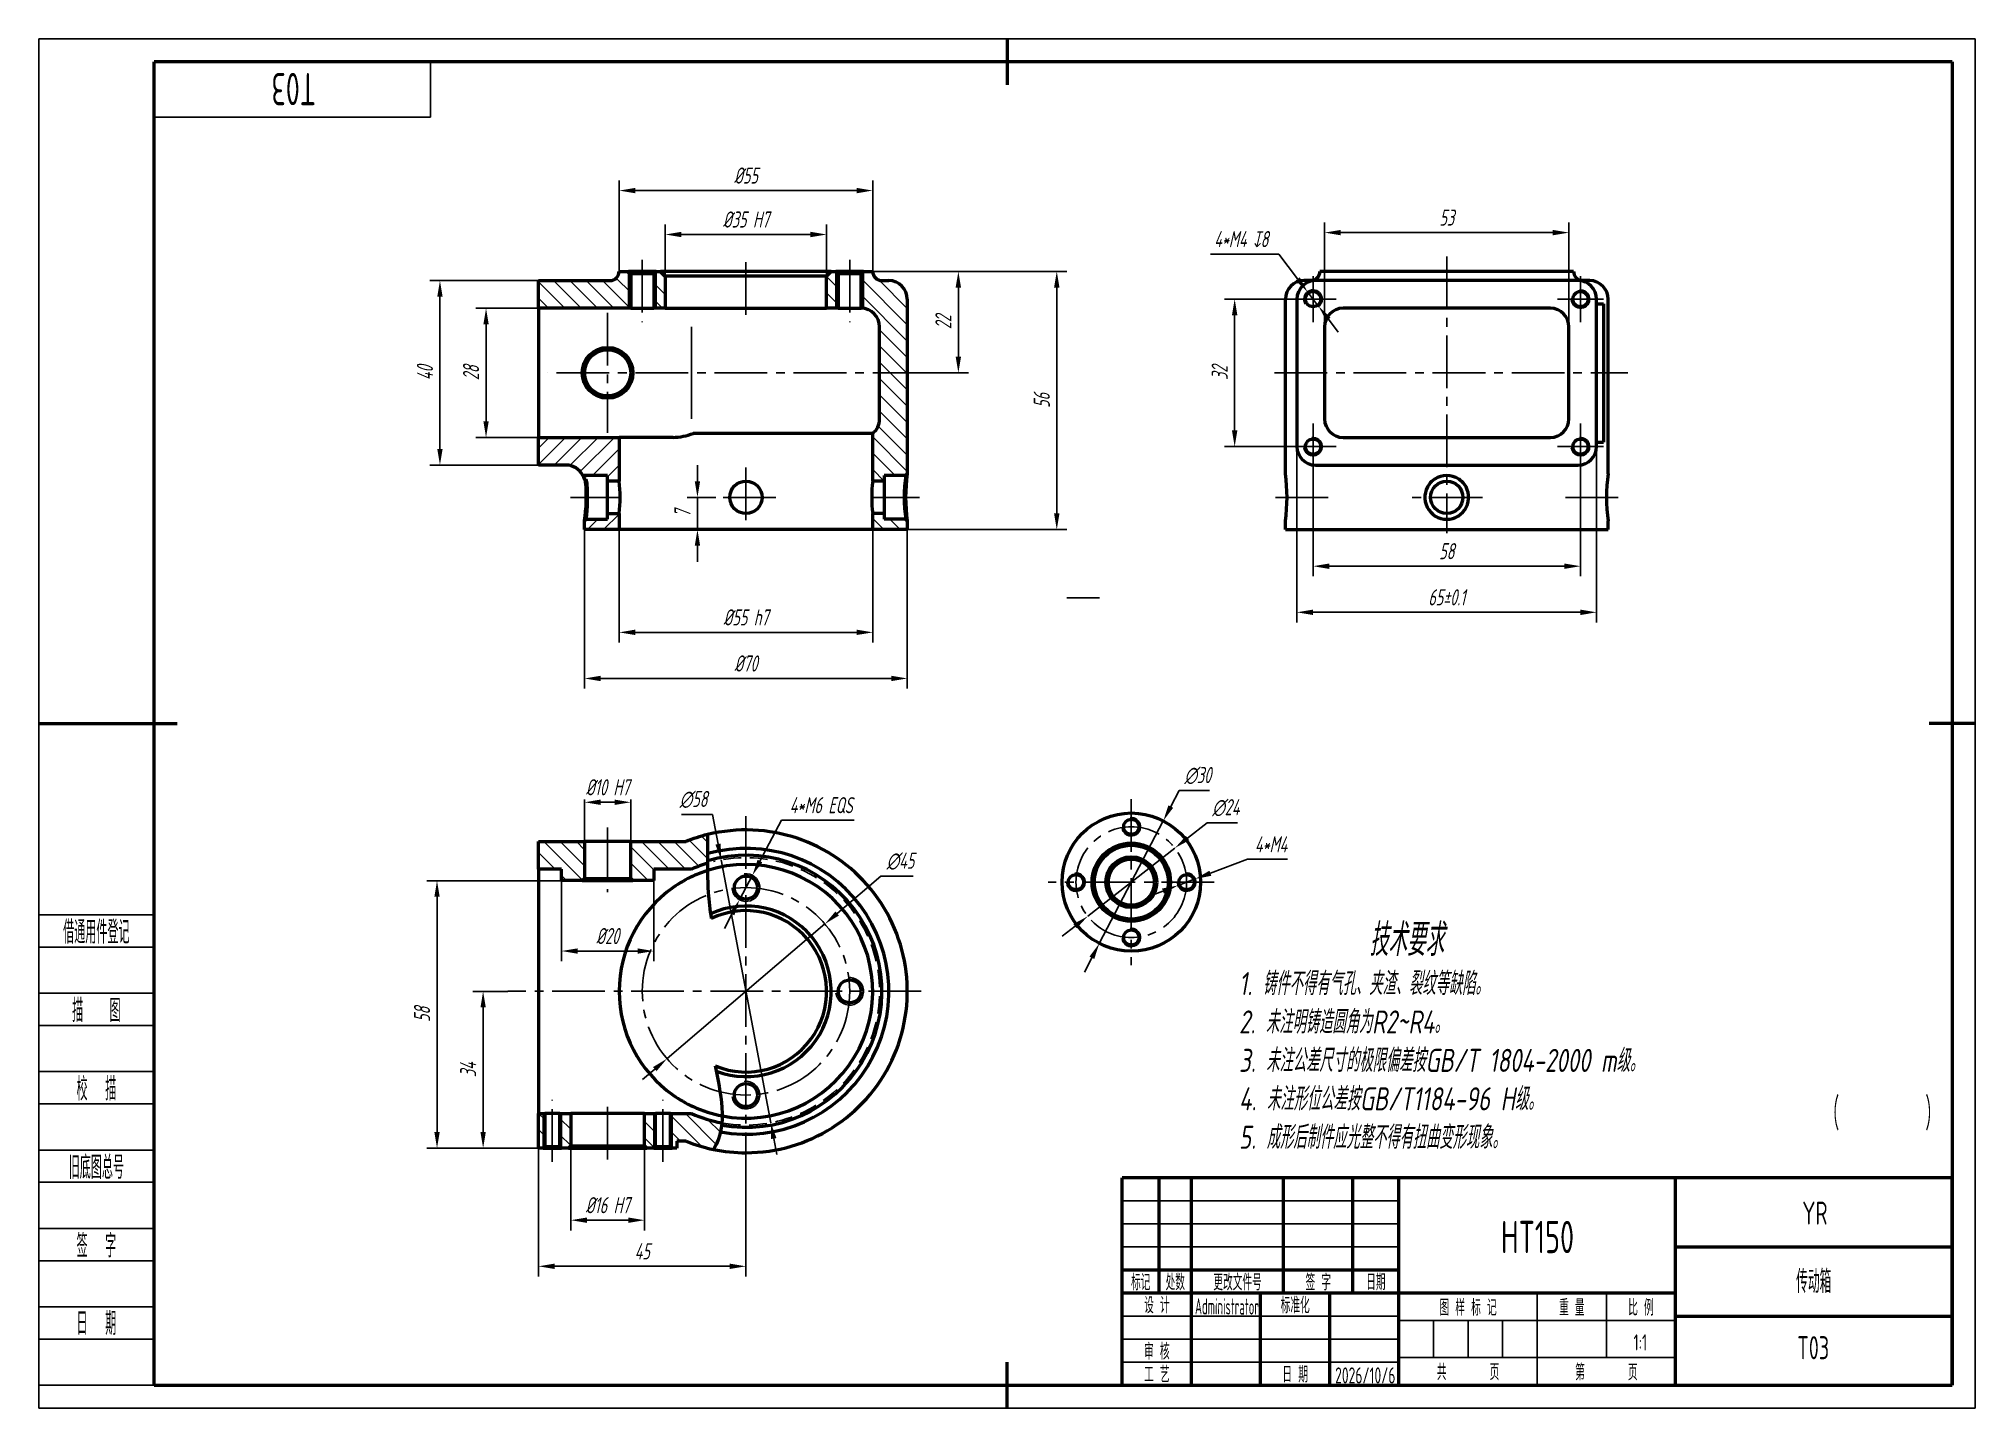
# Model space of a CAD drawing. Header units: millimetres. Extents: x 5 to 4696, y -479 to 299.
# Drawn here: x 942.6 to 1362.6, y -54.3 to 242.7 of the extents above; entities that cross this region are included whole.
import ezdxf
from ezdxf.enums import TextEntityAlignment as Align

# ---------------------------------------------------------------- set-up
doc = ezdxf.new("R2010")
doc.units = ezdxf.units.MM
doc.header["$LTSCALE"] = 0.6
doc.header["$MEASUREMENT"] = 0
doc.linetypes.add('CENTER2', pattern=[28.575, 19.05, -3.175, 3.175, -3.175])
doc.linetypes.add('DASHED2', pattern=[9.525, 6.35, -3.175])
for name, color, linetype, lineweight in [('1轮廓实线层', 7, 'Continuous', 50), ('2细线层', 4, 'Continuous', 25), ('3中心线层', 1, 'CENTER2', 25), ('4虚线层', 6, 'DASHED2', 25), ('5剖面线层', 2, 'Continuous', 25), ('6文字层', 3, 'Continuous', 25), ('7标注层', 4, 'Continuous', 25)]:
    doc.layers.add(name, color=color, linetype=linetype, lineweight=lineweight)
doc.layers.add('图框层', color=7, linetype='Continuous')
doc.styles.add('PC_TEXTSTYLE', font='ISOCP.SHX', dxfattribs={"width": 0.707, "oblique": 13, "bigfont": 'GBCBIG.SHX'})
doc.styles.add('PC_TEXTSTYLE4', font='ISOCP.SHX', dxfattribs={"width": 0.707, "bigfont": 'GBCBIG.SHX'})
doc.dimstyles.new('GB_DIAMETER', dxfattribs={"dimtxt": 3.5, "dimasz": 3.5, "dimexe": 2.2, "dimexo": 0, "dimgap": 1.5, "dimtad": 1, "dimjust": 4, "dimdsep": 46, "dimtxsty": 'PC_TEXTSTYLE', "dimcen": 0, "dimclrd": 256, "dimclrt": 3, "dimadec": 0, "dimazin": 2, "dimtp": 0.1, "dimtm": 0.1, "dimtfac": 0.71, "dimtdec": 3, "dimtmove": 0, "dimatfit": 2, "dimfxl": 1, "dimtfill": 1, "dimarcsym": 0})
doc.dimstyles.new('GB_LINEAR', dxfattribs={"dimtxt": 3.5, "dimasz": 3.5, "dimexe": 2.2, "dimexo": 0, "dimgap": 1.5, "dimtad": 1, "dimdsep": 46, "dimtxsty": 'PC_TEXTSTYLE', "dimcen": 0, "dimclrd": 256, "dimclrt": 3, "dimadec": 0, "dimazin": 2, "dimtp": 0.1, "dimtm": 0.1, "dimtfac": 0.71, "dimtdec": 3, "dimtmove": 0, "dimatfit": 3, "dimfxl": 1, "dimtfill": 1, "dimarcsym": 0})

msp = doc.modelspace()

# ---------------------------------------------------------------- texts
at = {"layer": '6文字层', "style": 'PC_TEXTSTYLE4', "oblique": 10, "width": 0.8}
msp.add_text('技术要求', height=7, dxfattribs=at).set_placement((1231.247, 50.796), align=Align.TOP_LEFT)
at = {"layer": '6文字层', "style": 'PC_TEXTSTYLE4', "width": 0.667}
msp.add_text('（       ）', height=7, dxfattribs=at).set_placement((1329.769, 6.031))
at = {"layer": '6文字层', "insert": (1202.96, 40.296), "char_height": 5, "width": 100.46857, "attachment_point": 1, "style": 'PC_TEXTSTYLE4'}
msp.add_mtext('\\pi-5.21,l5.21,t5,7115;{\\W0.8;\\Q10;1. 铸件不得有气孔、夹渣、裂纹等缺陷。\\P2. 未注明铸造圆角为R2~R4。\\P3. 未注公差尺寸的极限偏差按GB/T 1804-2000 m级。\\P4. 未注形位公差按GB/T1184-96 H级。\\P5. 成形后制件应光整不得有扭曲变形现象。}', dxfattribs=at)

# ---------------------------------------------------------------- blocks, each defined once
blk = doc.blocks.new('ZwmFrameMain_3_A3^_^无分区图框^_^landscape')
at = {"layer": '1轮廓实线层'}
for p, q in [((185, 292), (185, 282)), ((0, 0), (0, 287)), ((390, 287), (0, 287)), ((390, 287), (390, 0)), ((-25, 143.5), (5, 143.5)), ((395, 143.5), (385, 143.5)), ((185, -5), (185, 5)), ((0, 0), (390, 0))]:
    blk.add_line(p, q, dxfattribs=at)
at = {"layer": '2细线层'}
for p, q in [((-25, -5), (-25, 292)), ((395, 292), (-25, 292)), ((395, 292), (395, -5)), ((-25, -5), (395, -5))]:
    blk.add_line(p, q, dxfattribs=at)
blk = doc.blocks.new('ZwmFrameMain_3_标题栏1')
at = {"layer": '1轮廓实线层'}
for p, q in [((0, 45), (-180, 45)), ((-180, 0), (-180, 45)), ((-172, 20), (-172, 45)), ((-165, 20), (-165, 45)), ((-145, 20), (-145, 45)), ((-130, 20), (-130, 45)), ((-120, 0), (-120, 45)), ((0, 0), (0, 45)), ((-60, 30), (0, 30)), ((-180, 20), (-60, 20)), ((-165, 0), (-165, 20)), ((-150, 0), (-150, 20)), ((-135, 0), (-135, 20)), ((-60, 15), (0, 15)), ((-180, 0), (0, 0))]:
    blk.add_line(p, q, dxfattribs=at)
at = {"layer": '1轮廓实线层', "color": 7}
for p, q in [((-60, 0), (-60, 45)), ((-180, 25), (-120, 25))]:
    blk.add_line(p, q, dxfattribs=at)
at = {"layer": '2细线层'}
for p, q in [((-180, 40), (-120, 40)), ((-180, 35), (-120, 35)), ((-180, 30), (-120, 30)), ((-90, 0), (-90, 20)), ((-75, 6), (-75, 20)), ((-180, 15), (-120, 15)), ((-120, 14), (-60, 14)), ((-112.5, 6), (-112.5, 14)), ((-105, 6), (-105, 14)), ((-97.5, 6), (-97.5, 14)), ((-180, 10), (-120, 10)), ((-180, 5), (-120, 5)), ((-120, 6), (-60, 6))]:
    blk.add_line(p, q, dxfattribs=at)
at = {"layer": '6文字层', "style": 'PC_TEXTSTYLE', "width": 0.667}
for s, p in [('标记', (-176, 22.5)), ('处数', (-168.5, 22.5)), (' 更改文件号 ', (-155, 22.5)), (' 签 字 ', (-137.5, 22.5)), (' 日期 ', (-125, 22.5)), (' 设 计 ', (-172.5, 17.51)), (' 标准化 ', (-142.5, 17.51)), (' 图 样 标 记 ', (-105, 17)), (' 重 量 ', (-82.5, 17)), (' 比 例 ', (-67.5, 17)), (' 审 核 ', (-172.5, 7.5)), (' 工 艺 ', (-172.5, 2.5)), (' 日 期 ', (-142.5, 2.5)), ('共       页', (-105, 3)), ('第       页', (-75, 3))]:
    blk.add_text(s, height=3.5, dxfattribs=at).set_placement(p, align=Align.MIDDLE)
at = {"layer": '6文字层', "style": 'PC_TEXTSTYLE', "flags": 8}
for tag, height, width, p, p2 in [('企业名称', 5, 3.734996, (-54.29, 34.82), (-5.27, 34.82)), ('产品名称或材料标记', 7, 1.125891, (-113.46, 28.64), (-66.42, 28.64)), ('图样名称', 5, 3.772723, (-54.79, 19.98), (-5.27, 19.98)), ('标准化', 3.5, 1.756036, (-133.83, 15.37), (-120.75, 15.37)), ('审核', 3.5, 2.723972, (-163.99, 5.37), (-150.63, 5.37)), ('重量', 3.5, 2.448074, (-88.46, 7.54), (-76.55, 7.54)), ('比例', 3.5, 2.367734, (-73.35, 7.54), (-61.93, 7.54)), ('图样代号', 5, 3.78389, (-54.79, 5.63), (-5.52, 5.63)), ('工艺', 3.5, 2.851598, (-164.21, 0.37), (-150.89, 0.37)), ('共几页', 3.5, 0.953151, (-108.58, 1.48), (-101.56, 1.48)), ('日期', 3.5, 2.733185, (-133.83, 0.37), (-120.75, 0.37))]:
    blk.add_attdef(tag, text='', height=height, dxfattribs=dict(at, width=width)).set_placement(p, p2, align=Align.FIT)
at = {"layer": '6文字层', "style": 'PC_TEXTSTYLE', "width": 9.901758, "flags": 8}
blk.add_attdef('设计', text='', height=3.5, rotation=359.5768, dxfattribs=at).set_placement((-164.23, 15.37), (-150.37, 15.27), align=Align.FIT)
at = {"layer": '6文字层', "color": 3, "style": 'PC_TEXTSTYLE', "width": 0.96618, "flags": 8}
blk.add_attdef('第几页', text='', height=3.5, dxfattribs=at).set_placement((-78.29, 1.5), (-71.16, 1.5), align=Align.FIT)
at = {"layer": '6文字层', "color": 0, "style": 'PC_TEXTSTYLE', "width": 0.715273, "flags": 8}
blk.add_attdef('图纸张数', text='', height=3.5, dxfattribs=at).set_placement((-2.66, -3.87), (4.46, -3.87), align=Align.FIT)
blk = doc.blocks.new('ZwmFrameMain_3_图样代号')
at = {"layer": '2细线层', "linetype": 'Continuous'}
for p in [(60, 0), (0, -12)]:
    blk.add_line(p, (60, -12), dxfattribs=at)
at = {"layer": '6文字层', "style": 'PC_TEXTSTYLE', "width": 3.066155}
blk.add_attdef('图样代号', text='', height=7, rotation=180, dxfattribs=at).set_placement((58.24, -2.4), (2.35, -2.4), align=Align.FIT)
blk = doc.blocks.new('ZwmFrameMain_3_附加栏')
at = {"layer": '2细线层'}
for p, q in [((-25, 102), (0, 102)), ((-25, 95), (0, 95)), ((-25, 85), (0, 85)), ((-25, 78), (0, 78)), ((-25, 68), (0, 68)), ((-25, 61), (0, 61)), ((-25, 51), (0, 51)), ((-25, 44), (0, 44)), ((-25, 34), (0, 34)), ((-25, 27), (0, 27)), ((-25, 17), (0, 17)), ((-25, 10), (0, 10)), ((-25, 0), (0, 0))]:
    blk.add_line(p, q, dxfattribs=at)
at = {"layer": '6文字层', "color": 3, "style": 'PC_TEXTSTYLE'}
for s, width, p in [('借通用件登记', 0.667, (-12.5, 98.5)), ('描   图', 0.6667, (-12.5, 81.5)), ('校  描', 0.667, (-12.5, 64.5)), ('旧底图总号', 0.667, (-12.5, 47.5)), ('签  字', 0.667, (-12.5, 30.5)), ('日  期', 0.667, (-12.49, 13.6))]:
    blk.add_text(s, height=5, dxfattribs=dict(at, width=width)).set_placement(p, align=Align.MIDDLE)
at = {"layer": '6文字层', "style": 'PC_TEXTSTYLE'}
for tag, width, p, p2 in [('借通用件登记', 0.671328, (-23.44, 86.36), (-1.25, 86.36)), ('描图', 2.120922, (-23.44, 69.36), (-1.25, 69.36)), ('校图', 2.149976, (-23.75, 52.06), (-1.25, 52.06)), ('旧底图总号', 0.761452, (-22.84, 35.67), (-1.86, 35.67)), ('签字', 2.026939, (-23.14, 18.37), (-1.56, 18.37)), ('日期', 1.89999, (-22.84, 1.37), (-2.17, 1.37))]:
    blk.add_attdef(tag, text='', height=5, dxfattribs=dict(at, width=width)).set_placement(p, p2, align=Align.FIT)
blk = doc.blocks.new('*D62')
at = {"layer": '7标注层', "color": 0, "lineweight": -2}
for p, q in [((1061.02, 136.23), (1061.02, 101.75)), ((1131.02, 136.23), (1131.02, 101.75))]:
    blk.add_line(p, q, dxfattribs=at)
at = {"layer": '7标注层', "lineweight": -2}
blk.add_line((1064.52, 103.95), (1127.52, 103.95), dxfattribs=at)
at = {"layer": '7标注层'}
for points in [[(1064.52, 104.54), (1064.52, 103.37), (1061.02, 103.95)], [(1127.52, 103.37), (1127.52, 104.54), (1131.02, 103.95)]]:
    blk.add_solid(points, dxfattribs=at)
at = {"layer": 'Defpoints', "color": 0}
for p in [(1061.02, 136.23), (1131.02, 136.23), (1131.02, 103.95)]:
    blk.add_point(p, dxfattribs=at)
at = {"layer": '7标注层', "color": 3, "insert": (1096.02, 107.2), "char_height": 3.5, "attachment_point": 5, "style": 'PC_TEXTSTYLE', "bg_fill": 3, "box_fill_scale": 1.25, "bg_fill_color": 257, "bg_fill_transparency": 0}
blk.add_mtext('{%%c70}', dxfattribs=at)
blk = doc.blocks.new('*D63')
at = {"layer": '7标注层', "color": 0, "lineweight": -2}
for p, q in [((1068.52, 136.23), (1068.52, 111.75)), ((1123.52, 136.23), (1123.52, 111.75))]:
    blk.add_line(p, q, dxfattribs=at)
at = {"layer": '7标注层', "lineweight": -2}
blk.add_line((1072.02, 113.95), (1120.02, 113.95), dxfattribs=at)
at = {"layer": '7标注层'}
for points in [[(1072.02, 114.54), (1072.02, 113.37), (1068.52, 113.95)], [(1120.02, 113.37), (1120.02, 114.54), (1123.52, 113.95)]]:
    blk.add_solid(points, dxfattribs=at)
at = {"layer": 'Defpoints', "color": 0}
for p in [(1068.52, 136.23), (1123.52, 136.23), (1123.52, 113.95)]:
    blk.add_point(p, dxfattribs=at)
at = {"layer": '7标注层', "color": 3, "insert": (1096.02, 117.2), "char_height": 3.5, "attachment_point": 5, "style": 'PC_TEXTSTYLE', "bg_fill": 3, "box_fill_scale": 1.25, "bg_fill_color": 257, "bg_fill_transparency": 0}
blk.add_mtext('{%%c55 h7}', dxfattribs=at)
blk = doc.blocks.new('*D64')
at = {"layer": '7标注层', "color": 0, "lineweight": -2}
for p, q in [((1123.52, 192.23), (1165.63, 192.23)), ((1131.02, 136.23), (1165.63, 136.23))]:
    blk.add_line(p, q, dxfattribs=at)
at = {"layer": '7标注层', "lineweight": -2}
blk.add_line((1163.43, 139.73), (1163.43, 188.73), dxfattribs=at)
at = {"layer": '7标注层'}
for points in [[(1164.02, 188.73), (1162.85, 188.73), (1163.43, 192.23)], [(1162.85, 139.73), (1164.02, 139.73), (1163.43, 136.23)]]:
    blk.add_solid(points, dxfattribs=at)
at = {"layer": 'Defpoints', "color": 0}
for p in [(1123.52, 192.23), (1163.43, 192.23), (1131.02, 136.23)]:
    blk.add_point(p, dxfattribs=at)
at = {"layer": '7标注层', "color": 3, "insert": (1160.18, 164.23), "char_height": 3.5, "attachment_point": 5, "rotation": 90, "style": 'PC_TEXTSTYLE', "bg_fill": 3, "box_fill_scale": 1.25, "bg_fill_color": 257, "bg_fill_transparency": 0}
blk.add_mtext('56', dxfattribs=at)
blk = doc.blocks.new('*D65')
at = {"layer": '7标注层', "lineweight": -2}
for p, q in [((1085.5, 146.73), (1085.5, 150.23)), ((1085.5, 143.23), (1085.5, 136.23)), ((1085.5, 132.73), (1085.5, 129.23))]:
    blk.add_line(p, q, dxfattribs=at)
at = {"layer": '7标注层', "color": 0, "lineweight": -2}
for p, q in [((1089.52, 143.23), (1083.3, 143.23)), ((1089.52, 136.23), (1083.3, 136.23))]:
    blk.add_line(p, q, dxfattribs=at)
at = {"layer": '7标注层'}
for points in [[(1084.92, 146.73), (1086.08, 146.73), (1085.5, 143.23)], [(1086.08, 132.73), (1084.92, 132.73), (1085.5, 136.23)]]:
    blk.add_solid(points, dxfattribs=at)
at = {"layer": 'Defpoints', "color": 0}
for p in [(1089.52, 143.23), (1089.52, 136.23)]:
    blk.add_point(p, dxfattribs=at)
at = {"layer": '7标注层', "color": 3, "insert": (1082.25, 139.73), "char_height": 3.5, "attachment_point": 5, "rotation": 90, "style": 'PC_TEXTSTYLE', "bg_fill": 3, "box_fill_scale": 1.25, "bg_fill_color": 257, "bg_fill_transparency": 0}
blk.add_mtext('7', dxfattribs=at)
at = {"layer": 'Defpoints', "color": 0}
blk.add_point((1085.5, 136.23), dxfattribs=at)
blk = doc.blocks.new('*D66')
at = {"layer": '7标注层', "color": 0, "lineweight": -2}
for p, q in [((1051.02, 190.23), (1027.45, 190.23)), ((1051.02, 150.23), (1027.45, 150.23))]:
    blk.add_line(p, q, dxfattribs=at)
at = {"layer": '7标注层', "lineweight": -2}
blk.add_line((1029.65, 186.73), (1029.65, 153.73), dxfattribs=at)
at = {"layer": '7标注层'}
for points in [[(1030.24, 186.73), (1029.07, 186.73), (1029.65, 190.23)], [(1029.07, 153.73), (1030.24, 153.73), (1029.65, 150.23)]]:
    blk.add_solid(points, dxfattribs=at)
at = {"layer": 'Defpoints', "color": 0}
for p in [(1051.02, 190.23), (1029.65, 150.23), (1051.02, 150.23)]:
    blk.add_point(p, dxfattribs=at)
at = {"layer": '7标注层', "color": 3, "insert": (1026.4, 170.23), "char_height": 3.5, "attachment_point": 5, "rotation": 90, "style": 'PC_TEXTSTYLE', "bg_fill": 3, "box_fill_scale": 1.25, "bg_fill_color": 257, "bg_fill_transparency": 0}
blk.add_mtext('40', dxfattribs=at)
blk = doc.blocks.new('*D67')
at = {"layer": '7标注层', "color": 0, "lineweight": -2}
for p, q in [((1051.02, 184.23), (1037.45, 184.23)), ((1051.02, 156.23), (1037.45, 156.23))]:
    blk.add_line(p, q, dxfattribs=at)
at = {"layer": '7标注层', "lineweight": -2}
blk.add_line((1039.65, 180.73), (1039.65, 159.73), dxfattribs=at)
at = {"layer": '7标注层'}
for points in [[(1040.24, 180.73), (1039.07, 180.73), (1039.65, 184.23)], [(1039.07, 159.73), (1040.24, 159.73), (1039.65, 156.23)]]:
    blk.add_solid(points, dxfattribs=at)
at = {"layer": 'Defpoints', "color": 0}
for p in [(1051.02, 184.23), (1039.65, 156.23), (1051.02, 156.23)]:
    blk.add_point(p, dxfattribs=at)
at = {"layer": '7标注层', "color": 3, "insert": (1036.4, 170.23), "char_height": 3.5, "attachment_point": 5, "rotation": 90, "style": 'PC_TEXTSTYLE', "bg_fill": 3, "box_fill_scale": 1.25, "bg_fill_color": 257, "bg_fill_transparency": 0}
blk.add_mtext('28', dxfattribs=at)
blk = doc.blocks.new('*D68')
at = {"layer": '7标注层', "color": 0, "lineweight": -2}
for p, q in [((1068.52, 192.23), (1068.52, 211.96)), ((1123.52, 192.23), (1123.52, 211.96))]:
    blk.add_line(p, q, dxfattribs=at)
at = {"layer": '7标注层', "lineweight": -2}
blk.add_line((1072.02, 209.76), (1120.02, 209.76), dxfattribs=at)
at = {"layer": '7标注层'}
for points in [[(1072.02, 210.34), (1072.02, 209.17), (1068.52, 209.76)], [(1120.02, 209.17), (1120.02, 210.34), (1123.52, 209.76)]]:
    blk.add_solid(points, dxfattribs=at)
at = {"layer": 'Defpoints', "color": 0}
for p in [(1123.52, 209.76), (1068.52, 192.23), (1123.52, 192.23)]:
    blk.add_point(p, dxfattribs=at)
at = {"layer": '7标注层', "color": 3, "insert": (1096.02, 213.01), "char_height": 3.5, "attachment_point": 5, "style": 'PC_TEXTSTYLE', "bg_fill": 3, "box_fill_scale": 1.25, "bg_fill_color": 257, "bg_fill_transparency": 0}
blk.add_mtext('{%%c55}', dxfattribs=at)
blk = doc.blocks.new('*D69')
at = {"layer": '7标注层', "color": 0, "lineweight": -2}
for p, q in [((1078.52, 189.77), (1078.52, 202.43)), ((1113.52, 188.23), (1113.52, 202.43))]:
    blk.add_line(p, q, dxfattribs=at)
at = {"layer": '7标注层', "lineweight": -2}
blk.add_line((1082.02, 200.23), (1110.02, 200.23), dxfattribs=at)
at = {"layer": '7标注层'}
for points in [[(1082.02, 200.81), (1082.02, 199.65), (1078.52, 200.23)], [(1110.02, 199.65), (1110.02, 200.81), (1113.52, 200.23)]]:
    blk.add_solid(points, dxfattribs=at)
at = {"layer": 'Defpoints', "color": 0}
for p in [(1113.52, 200.23), (1078.52, 189.77), (1113.52, 188.23)]:
    blk.add_point(p, dxfattribs=at)
at = {"layer": '7标注层', "color": 3, "insert": (1096.02, 203.48), "char_height": 3.5, "attachment_point": 5, "style": 'PC_TEXTSTYLE', "bg_fill": 3, "box_fill_scale": 1.25, "bg_fill_color": 257, "bg_fill_transparency": 0}
blk.add_mtext('{%%c35 H7}', dxfattribs=at)
blk = doc.blocks.new('*D70')
at = {"layer": '7标注层', "color": 0, "lineweight": -2}
for p, q in [((1123.52, 192.23), (1144.29, 192.23)), ((1134.94, 170.23), (1144.29, 170.23))]:
    blk.add_line(p, q, dxfattribs=at)
at = {"layer": '7标注层', "lineweight": -2}
blk.add_line((1142.09, 188.73), (1142.09, 173.73), dxfattribs=at)
at = {"layer": '7标注层'}
for points in [[(1142.67, 188.73), (1141.5, 188.73), (1142.09, 192.23)], [(1141.5, 173.73), (1142.67, 173.73), (1142.09, 170.23)]]:
    blk.add_solid(points, dxfattribs=at)
at = {"layer": 'Defpoints', "color": 0}
for p in [(1123.52, 192.23), (1134.94, 170.23), (1142.09, 170.23)]:
    blk.add_point(p, dxfattribs=at)
at = {"layer": '7标注层', "color": 3, "insert": (1138.84, 181.23), "char_height": 3.5, "attachment_point": 5, "rotation": 90, "style": 'PC_TEXTSTYLE', "bg_fill": 3, "box_fill_scale": 1.25, "bg_fill_color": 257, "bg_fill_transparency": 0}
blk.add_mtext('22', dxfattribs=at)
blk = doc.blocks.new('*D71')
at = {"layer": '7标注层', "color": 0, "lineweight": -2}
for p, q in [((1221.51, 179.34), (1221.51, 202.84)), ((1274.51, 179.34), (1274.51, 202.84))]:
    blk.add_line(p, q, dxfattribs=at)
at = {"layer": '7标注层', "lineweight": -2}
blk.add_line((1225.01, 200.64), (1271.01, 200.64), dxfattribs=at)
at = {"layer": '7标注层'}
for points in [[(1225.01, 201.22), (1225.01, 200.06), (1221.51, 200.64)], [(1271.01, 200.06), (1271.01, 201.22), (1274.51, 200.64)]]:
    blk.add_solid(points, dxfattribs=at)
at = {"layer": 'Defpoints', "color": 0}
for p in [(1274.51, 200.64), (1221.51, 179.34), (1274.51, 179.34)]:
    blk.add_point(p, dxfattribs=at)
at = {"layer": '7标注层', "color": 3, "insert": (1248.01, 203.89), "char_height": 3.5, "attachment_point": 5, "style": 'PC_TEXTSTYLE', "bg_fill": 3, "box_fill_scale": 1.25, "bg_fill_color": 257, "bg_fill_transparency": 0}
blk.add_mtext('53', dxfattribs=at)
blk = doc.blocks.new('*D72')
at = {"layer": '7标注层', "color": 0, "lineweight": -2}
for p, q in [((1219.01, 149.23), (1219.01, 126.1)), ((1277.01, 149.23), (1277.01, 126.1))]:
    blk.add_line(p, q, dxfattribs=at)
at = {"layer": '7标注层', "lineweight": -2}
blk.add_line((1222.51, 128.3), (1273.51, 128.3), dxfattribs=at)
at = {"layer": '7标注层'}
for points in [[(1222.51, 128.88), (1222.51, 127.71), (1219.01, 128.3)], [(1273.51, 127.71), (1273.51, 128.88), (1277.01, 128.3)]]:
    blk.add_solid(points, dxfattribs=at)
at = {"layer": 'Defpoints', "color": 0}
for p in [(1219.01, 149.23), (1277.01, 149.23), (1277.01, 128.3)]:
    blk.add_point(p, dxfattribs=at)
at = {"layer": '7标注层', "color": 3, "insert": (1248.01, 131.55), "char_height": 3.5, "attachment_point": 5, "style": 'PC_TEXTSTYLE', "bg_fill": 3, "box_fill_scale": 1.25, "bg_fill_color": 257, "bg_fill_transparency": 0}
blk.add_mtext('58', dxfattribs=at)
blk = doc.blocks.new('*D73')
at = {"layer": '7标注层', "color": 0, "lineweight": -2}
for p, q in [((1215.51, 158.83), (1215.51, 116.1)), ((1280.51, 158.83), (1280.51, 116.1))]:
    blk.add_line(p, q, dxfattribs=at)
at = {"layer": '7标注层', "lineweight": -2}
blk.add_line((1219.01, 118.3), (1277.01, 118.3), dxfattribs=at)
at = {"layer": '7标注层'}
for points in [[(1219.01, 118.88), (1219.01, 117.71), (1215.51, 118.3)], [(1277.01, 117.71), (1277.01, 118.88), (1280.51, 118.3)]]:
    blk.add_solid(points, dxfattribs=at)
at = {"layer": 'Defpoints', "color": 0}
for p in [(1215.51, 158.83), (1280.51, 158.83), (1280.51, 118.3)]:
    blk.add_point(p, dxfattribs=at)
at = {"layer": '7标注层', "color": 3, "insert": (1248.01, 121.55), "char_height": 3.5, "attachment_point": 5, "style": 'PC_TEXTSTYLE', "bg_fill": 3, "box_fill_scale": 1.25, "bg_fill_color": 257, "bg_fill_transparency": 0}
blk.add_mtext('{\\A1;{65}{}{\\C3;%%p0.1}}', dxfattribs=at)
blk = doc.blocks.new('*D74')
at = {"layer": '7标注层', "color": 0, "lineweight": -2}
for p, q in [((1214.01, 186.23), (1199.81, 186.23)), ((1214.01, 154.23), (1199.81, 154.23))]:
    blk.add_line(p, q, dxfattribs=at)
at = {"layer": '7标注层', "lineweight": -2}
blk.add_line((1202.01, 182.73), (1202.01, 157.73), dxfattribs=at)
at = {"layer": '7标注层'}
for points in [[(1202.6, 182.73), (1201.43, 182.73), (1202.01, 186.23)], [(1201.43, 157.73), (1202.6, 157.73), (1202.01, 154.23)]]:
    blk.add_solid(points, dxfattribs=at)
at = {"layer": 'Defpoints', "color": 0}
for p in [(1214.01, 186.23), (1202.01, 154.23), (1214.01, 154.23)]:
    blk.add_point(p, dxfattribs=at)
at = {"layer": '7标注层', "color": 3, "insert": (1198.76, 170.23), "char_height": 3.5, "attachment_point": 5, "rotation": 90, "style": 'PC_TEXTSTYLE', "bg_fill": 3, "box_fill_scale": 1.25, "bg_fill_color": 257, "bg_fill_transparency": 0}
blk.add_mtext('32', dxfattribs=at)
blk = doc.blocks.new('*D75')
at = {"layer": '7标注层', "lineweight": -2}
for p, q in [((1188.16, 76.18), (1189.96, 79.64)), ((1196.56, 79.64), (1189.96, 79.64)), ((1172.66, 46.48), (1186.54, 73.08)), ((1171.04, 43.38), (1169.42, 40.27))]:
    blk.add_line(p, q, dxfattribs=at)
at = {"layer": '7标注层'}
for points in [[(1187.64, 76.45), (1188.67, 75.91), (1186.54, 73.08)], [(1171.56, 43.11), (1170.53, 43.65), (1172.66, 46.48)]]:
    blk.add_solid(points, dxfattribs=at)
at = {"layer": 'Defpoints', "color": 0}
for p in [(1186.54, 73.08), (1172.66, 46.48)]:
    blk.add_point(p, dxfattribs=at)
at = {"layer": '7标注层', "color": 3, "insert": (1194.01, 82.89), "char_height": 3.5, "attachment_point": 5, "style": 'PC_TEXTSTYLE', "bg_fill": 3, "box_fill_scale": 1.25, "bg_fill_color": 257, "bg_fill_transparency": 0}
blk.add_mtext('∅30', dxfattribs=at)
blk = doc.blocks.new('*D76')
at = {"layer": '7标注层', "lineweight": -2}
for p, q in [((1191.81, 69.33), (1196.08, 72.67)), ((1202.62, 72.67), (1196.08, 72.67)), ((1170.15, 52.38), (1189.05, 67.17)), ((1167.39, 50.23), (1164.63, 48.07))]:
    blk.add_line(p, q, dxfattribs=at)
at = {"layer": '7标注层'}
for points in [[(1191.45, 69.79), (1192.17, 68.87), (1189.05, 67.17)], [(1167.75, 49.77), (1167.03, 50.69), (1170.15, 52.38)]]:
    blk.add_solid(points, dxfattribs=at)
at = {"layer": 'Defpoints', "color": 0}
for p in [(1189.05, 67.17), (1170.15, 52.38)]:
    blk.add_point(p, dxfattribs=at)
at = {"layer": '7标注层', "color": 3, "insert": (1200.1, 75.92), "char_height": 3.5, "attachment_point": 5, "style": 'PC_TEXTSTYLE', "bg_fill": 3, "box_fill_scale": 1.25, "bg_fill_color": 257, "bg_fill_transparency": 0}
blk.add_mtext('∅24', dxfattribs=at)
blk = doc.blocks.new('*D77')
at = {"layer": '7标注层', "lineweight": -2}
for p, q in [((1115.8, 52.98), (1125.28, 61.07)), ((1132.26, 61.07), (1125.28, 61.07)), ((1078.9, 21.5), (1113.14, 50.71)), ((1076.24, 19.23), (1073.58, 16.95))]:
    blk.add_line(p, q, dxfattribs=at)
at = {"layer": '7标注层'}
for points in [[(1115.42, 53.42), (1116.18, 52.54), (1113.14, 50.71)], [(1076.62, 18.78), (1075.86, 19.67), (1078.9, 21.5)]]:
    blk.add_solid(points, dxfattribs=at)
at = {"layer": 'Defpoints', "color": 0}
for p in [(1113.14, 50.71), (1078.9, 21.5)]:
    blk.add_point(p, dxfattribs=at)
at = {"layer": '7标注层', "color": 3, "insert": (1129.52, 64.32), "char_height": 3.5, "attachment_point": 5, "style": 'PC_TEXTSTYLE', "bg_fill": 3, "box_fill_scale": 1.25, "bg_fill_color": 257, "bg_fill_transparency": 0}
blk.add_mtext('∅45', dxfattribs=at)
blk = doc.blocks.new('*D78')
at = {"layer": '7标注层', "lineweight": -2}
for p, q in [((1082.04, 74.46), (1088.76, 74.46)), ((1089.97, 68.03), (1088.76, 74.46)), ((1101.41, 7.61), (1090.63, 64.6)), ((1102.07, 4.17), (1102.72, 0.73))]:
    blk.add_line(p, q, dxfattribs=at)
at = {"layer": '7标注层'}
for points in [[(1089.4, 67.93), (1090.55, 68.14), (1090.63, 64.6)], [(1102.64, 4.28), (1101.49, 4.06), (1101.41, 7.61)]]:
    blk.add_solid(points, dxfattribs=at)
at = {"layer": 'Defpoints', "color": 0}
for p in [(1090.63, 64.6), (1101.41, 7.61)]:
    blk.add_point(p, dxfattribs=at)
at = {"layer": '7标注层', "color": 3, "insert": (1084.65, 77.71), "char_height": 3.5, "attachment_point": 5, "style": 'PC_TEXTSTYLE', "bg_fill": 3, "box_fill_scale": 1.25, "bg_fill_color": 257, "bg_fill_transparency": 0}
blk.add_mtext('∅58', dxfattribs=at)
blk = doc.blocks.new('*D79')
at = {"layer": '7标注层', "color": 0, "lineweight": -2}
for p, q in [((1056.02, 60.1), (1056.02, 42.64)), ((1076.02, 60.1), (1076.02, 42.64))]:
    blk.add_line(p, q, dxfattribs=at)
at = {"layer": '7标注层', "lineweight": -2}
blk.add_line((1059.52, 44.84), (1072.52, 44.84), dxfattribs=at)
at = {"layer": '7标注层'}
for points in [[(1059.52, 45.42), (1059.52, 44.26), (1056.02, 44.84)], [(1072.52, 44.26), (1072.52, 45.42), (1076.02, 44.84)]]:
    blk.add_solid(points, dxfattribs=at)
at = {"layer": 'Defpoints', "color": 0}
for p in [(1056.02, 60.1), (1076.02, 60.1), (1076.02, 44.84)]:
    blk.add_point(p, dxfattribs=at)
at = {"layer": '7标注层', "color": 3, "insert": (1066.02, 48.09), "char_height": 3.5, "attachment_point": 5, "style": 'PC_TEXTSTYLE', "bg_fill": 3, "box_fill_scale": 1.25, "bg_fill_color": 257, "bg_fill_transparency": 0}
blk.add_mtext('{%%c20}', dxfattribs=at)
blk = doc.blocks.new('*D80')
at = {"layer": '7标注层', "color": 0, "lineweight": -2}
for p, q in [((1061.02, 66.18), (1061.02, 79.3)), ((1071.02, 66.18), (1071.02, 79.3))]:
    blk.add_line(p, q, dxfattribs=at)
at = {"layer": '7标注层', "lineweight": -2}
blk.add_line((1064.52, 77.1), (1067.52, 77.1), dxfattribs=at)
at = {"layer": '7标注层'}
for points in [[(1064.52, 77.69), (1064.52, 76.52), (1061.02, 77.1)], [(1067.52, 76.52), (1067.52, 77.69), (1071.02, 77.1)]]:
    blk.add_solid(points, dxfattribs=at)
at = {"layer": 'Defpoints', "color": 0}
for p in [(1061.02, 66.18), (1071.02, 66.18)]:
    blk.add_point(p, dxfattribs=at)
at = {"layer": '7标注层', "color": 3, "insert": (1066.02, 80.35), "char_height": 3.5, "attachment_point": 5, "style": 'PC_TEXTSTYLE', "bg_fill": 3, "box_fill_scale": 1.25, "bg_fill_color": 257, "bg_fill_transparency": 0}
blk.add_mtext('{%%c10 H7}', dxfattribs=at)
at = {"layer": 'Defpoints', "color": 0}
blk.add_point((1071.02, 77.1), dxfattribs=at)
blk = doc.blocks.new('*D81')
at = {"layer": '7标注层', "color": 0, "lineweight": -2}
for p, q in [((1044.38, 36.1), (1036.82, 36.1)), ((1051.02, 2.1), (1036.82, 2.1))]:
    blk.add_line(p, q, dxfattribs=at)
at = {"layer": '7标注层', "lineweight": -2}
blk.add_line((1039.02, 32.6), (1039.02, 5.6), dxfattribs=at)
at = {"layer": '7标注层'}
for points in [[(1039.6, 32.6), (1038.44, 32.6), (1039.02, 36.1)], [(1038.44, 5.6), (1039.6, 5.6), (1039.02, 2.1)]]:
    blk.add_solid(points, dxfattribs=at)
at = {"layer": 'Defpoints', "color": 0}
for p in [(1044.38, 36.1), (1039.02, 2.1), (1051.02, 2.1)]:
    blk.add_point(p, dxfattribs=at)
at = {"layer": '7标注层', "color": 3, "insert": (1035.77, 19.1), "char_height": 3.5, "attachment_point": 5, "rotation": 90, "style": 'PC_TEXTSTYLE', "bg_fill": 3, "box_fill_scale": 1.25, "bg_fill_color": 257, "bg_fill_transparency": 0}
blk.add_mtext('34', dxfattribs=at)
blk = doc.blocks.new('*D82')
at = {"layer": '7标注层', "color": 0, "lineweight": -2}
for p, q in [((1056.02, 60.1), (1026.82, 60.1)), ((1051.02, 2.1), (1026.82, 2.1))]:
    blk.add_line(p, q, dxfattribs=at)
at = {"layer": '7标注层', "lineweight": -2}
blk.add_line((1029.02, 56.6), (1029.02, 5.6), dxfattribs=at)
at = {"layer": '7标注层'}
for points in [[(1029.6, 56.6), (1028.44, 56.6), (1029.02, 60.1)], [(1028.44, 5.6), (1029.6, 5.6), (1029.02, 2.1)]]:
    blk.add_solid(points, dxfattribs=at)
at = {"layer": 'Defpoints', "color": 0}
for p in [(1056.02, 60.1), (1029.02, 2.1), (1051.02, 2.1)]:
    blk.add_point(p, dxfattribs=at)
at = {"layer": '7标注层', "color": 3, "insert": (1025.77, 31.1), "char_height": 3.5, "attachment_point": 5, "rotation": 90, "style": 'PC_TEXTSTYLE', "bg_fill": 3, "box_fill_scale": 1.25, "bg_fill_color": 257, "bg_fill_transparency": 0}
blk.add_mtext('58', dxfattribs=at)
blk = doc.blocks.new('*D83')
at = {"layer": '7标注层', "color": 0, "lineweight": -2}
for p, q in [((1058.02, 3.6), (1058.02, -15.73)), ((1074.02, 3.08), (1074.02, -15.73))]:
    blk.add_line(p, q, dxfattribs=at)
at = {"layer": '7标注层', "lineweight": -2}
blk.add_line((1061.52, -13.53), (1070.52, -13.53), dxfattribs=at)
at = {"layer": '7标注层'}
for points in [[(1061.52, -12.95), (1061.52, -14.11), (1058.02, -13.53)], [(1070.52, -14.11), (1070.52, -12.95), (1074.02, -13.53)]]:
    blk.add_solid(points, dxfattribs=at)
at = {"layer": 'Defpoints', "color": 0}
for p in [(1058.02, 3.6), (1074.02, 3.08), (1074.02, -13.53)]:
    blk.add_point(p, dxfattribs=at)
at = {"layer": '7标注层', "color": 3, "insert": (1066.02, -10.28), "char_height": 3.5, "attachment_point": 5, "style": 'PC_TEXTSTYLE', "bg_fill": 3, "box_fill_scale": 1.25, "bg_fill_color": 257, "bg_fill_transparency": 0}
blk.add_mtext('{%%c16 H7}', dxfattribs=at)
blk = doc.blocks.new('*D84')
at = {"layer": '7标注层', "lineweight": -2}
for p, q in [((1099.04, 64.36), (1103.71, 73.22)), ((1119.46, 73.22), (1103.71, 73.22)), ((1094.62, 55.95), (1097.42, 61.26)), ((1092.99, 52.85), (1091.37, 49.75))]:
    blk.add_line(p, q, dxfattribs=at)
at = {"layer": '7标注层'}
for points in [[(1098.53, 64.63), (1099.56, 64.08), (1097.42, 61.26)], [(1093.51, 52.58), (1092.48, 53.12), (1094.62, 55.95)]]:
    blk.add_solid(points, dxfattribs=at)
at = {"layer": 'Defpoints', "color": 0}
for p in [(1097.42, 61.26), (1094.62, 55.95)]:
    blk.add_point(p, dxfattribs=at)
at = {"layer": '7标注层', "color": 3, "insert": (1112.34, 76.47), "char_height": 3.5, "attachment_point": 5, "style": 'PC_TEXTSTYLE', "bg_fill": 3, "box_fill_scale": 1.25, "bg_fill_color": 257, "bg_fill_transparency": 0}
blk.add_mtext('{4*M6 EQS}', dxfattribs=at)
blk = doc.blocks.new('*D85')
at = {"layer": '7标注层', "lineweight": -2}
for p, q in [((1196.79, 195.95), (1211.59, 195.95)), ((1215.67, 190.6), (1211.59, 195.95)), ((1220.23, 184.64), (1217.8, 187.82)), ((1222.35, 181.86), (1224.48, 179.08))]:
    blk.add_line(p, q, dxfattribs=at)
at = {"layer": '7标注层'}
for points in [[(1215.21, 190.24), (1216.14, 190.95), (1217.8, 187.82)], [(1222.82, 182.21), (1221.89, 181.51), (1220.23, 184.64)]]:
    blk.add_solid(points, dxfattribs=at)
at = {"layer": 'Defpoints', "color": 0}
for p in [(1217.8, 187.82), (1220.23, 184.64)]:
    blk.add_point(p, dxfattribs=at)
at = {"layer": '7标注层', "color": 3, "insert": (1203.44, 199.23), "char_height": 3.5, "attachment_point": 5, "style": 'PC_TEXTSTYLE', "bg_fill": 3, "box_fill_scale": 1.25, "bg_fill_color": 257, "bg_fill_transparency": 0}
blk.add_mtext('{4*M4 }{\\famgdt|b0|i0|c0|p2;x}{8}', dxfattribs=at)
blk = doc.blocks.new('*D86')
at = {"layer": '7标注层', "lineweight": -2}
for p, q in [((1196.75, 61.71), (1204.82, 64.74)), ((1213.49, 64.74), (1204.82, 64.74)), ((1189.73, 59.07), (1193.47, 60.48)), ((1186.45, 57.85), (1183.17, 56.62))]:
    blk.add_line(p, q, dxfattribs=at)
at = {"layer": '7标注层'}
for points in [[(1186.66, 57.3), (1186.25, 58.39), (1189.73, 59.07)], [(1196.54, 62.26), (1196.95, 61.16), (1193.47, 60.48)]]:
    blk.add_solid(points, dxfattribs=at)
at = {"layer": 'Defpoints', "color": 0}
for p in [(1189.73, 59.07), (1193.47, 60.48)]:
    blk.add_point(p, dxfattribs=at)
at = {"layer": '7标注层', "color": 3, "insert": (1209.9, 67.99), "char_height": 3.5, "attachment_point": 5, "style": 'PC_TEXTSTYLE', "bg_fill": 3, "box_fill_scale": 1.25, "bg_fill_color": 257, "bg_fill_transparency": 0}
blk.add_mtext('{4*M4}', dxfattribs=at)
blk = doc.blocks.new('*D87')
at = {"layer": '7标注层', "color": 0, "lineweight": -2}
for p, q in [((1051.02, 2.1), (1051.02, -25.73)), ((1096.02, -1.9), (1096.02, -25.73))]:
    blk.add_line(p, q, dxfattribs=at)
at = {"layer": '7标注层', "lineweight": -2}
blk.add_line((1054.52, -23.53), (1092.52, -23.53), dxfattribs=at)
at = {"layer": '7标注层'}
for points in [[(1054.52, -22.95), (1054.52, -24.11), (1051.02, -23.53)], [(1092.52, -24.11), (1092.52, -22.95), (1096.02, -23.53)]]:
    blk.add_solid(points, dxfattribs=at)
at = {"layer": 'Defpoints', "color": 0}
for p in [(1051.02, 2.1), (1096.02, -1.9), (1096.02, -23.53)]:
    blk.add_point(p, dxfattribs=at)
at = {"layer": '7标注层', "color": 3, "insert": (1073.52, -20.28), "char_height": 3.5, "attachment_point": 5, "style": 'PC_TEXTSTYLE', "bg_fill": 3, "box_fill_scale": 1.25, "bg_fill_color": 257, "bg_fill_transparency": 0}
blk.add_mtext('45', dxfattribs=at)

# ---------------------------------------------------------------- dimensions: what is measured, and where the dimension line sits
at = {"layer": '7标注层'}
dim = msp.add_linear_dim(base=(1096.02, -23.528), p1=(1051.02, 2.102), p2=(1096.02, -1.898), dimstyle='GB_LINEAR', override={"dimpost": '', "dimtvp": 0.1}, dxfattribs=at)
dim.commit()
dim.dimension.update_dxf_attribs({"geometry": '*D87', "text_midpoint": (1073.52, -20.278)})

# ---------------------------------------------------------------- hatches: boundary and pattern name
at = {"layer": '5剖面线层'}
h = msp.add_hatch(dxfattribs=at)
h.set_pattern_fill('ANSI31', color=256, scale=20)
h.set_pattern_definition([(45, (1051.0195, 136.2295), (-1.76777, 1.76777), [])])
h.paths.add_polyline_path([(1051.02, 150.229), (1051.02, 156.229), (1068.52, 156.229), (1068.52, 146.729), (1066.02, 146.729), (1066.02, 147.979), (1060.616, 147.979, 0.2870076), (1057.02, 150.229)])
h.paths.add_polyline_path([(1061.02, 136.229), (1068.52, 136.229), (1068.52, 139.729), (1066.02, 139.729), (1066.02, 138.479), (1061.37, 138.479), (1061.02, 138.129)])

# ---------------------------------------------------------------- linework, layer by layer
at = {"layer": '1轮廓实线层'}
for p, q in [((1051.02, 184.229), (1051.02, 190.229)), ((1051.02, 190.229), (1066.52, 190.229)), ((1068.52, 192.229), (1070.52, 192.229)), ((1076.52, 192.229), (1070.52, 192.229)), ((1070.52, 192.229), (1071.02, 191.729)), ((1076.02, 191.729), (1071.02, 191.729)), ((1071.02, 191.729), (1071.02, 184.229)), ((1076.02, 191.729), (1076.52, 192.229)), ((1076.02, 191.729), (1076.02, 184.229)), ((1076.52, 192.229), (1077.52, 192.229)), ((1114.52, 192.229), (1077.52, 192.229)), ((1077.52, 192.229), (1078.52, 191.229)), ((1113.52, 191.229), (1078.52, 191.229)), ((1078.52, 191.229), (1078.52, 184.229)), ((1113.52, 191.229), (1114.52, 192.229)), ((1113.52, 184.229), (1113.52, 191.229)), ((1114.52, 192.229), (1115.52, 192.229)), ((1116.02, 191.729), (1115.52, 192.229)), ((1121.52, 192.229), (1115.52, 192.229)), ((1116.02, 191.729), (1116.02, 184.229)), ((1121.02, 191.729), (1116.02, 191.729)), ((1121.02, 191.729), (1121.52, 192.229)), ((1121.02, 184.229), (1121.02, 191.729)), ((1121.52, 192.229), (1123.52, 192.229)), ((1125.52, 190.229), (1127.02, 190.229)), ((1219.512, 190.229), (1217.012, 190.229)), ((1276.512, 190.229), (1219.512, 190.229)), ((1275.512, 192.229), (1220.512, 192.229)), ((1279.012, 190.229), (1276.512, 190.229)), ((1131.02, 186.229), (1131.02, 148.329)), ((1213.012, 148.329), (1213.012, 186.229)), ((1215.512, 186.229), (1215.512, 154.229)), ((1280.512, 170.229), (1280.512, 186.229)), ((1280.512, 185.229), (1282.012, 185.229)), ((1282.012, 185.229), (1282.012, 155.229)), ((1283.012, 148.329), (1283.012, 186.229)), ((1051.02, 184.229), (1051.02, 180.229)), ((1071.02, 184.229), (1051.02, 184.229)), ((1071.02, 184.229), (1076.02, 184.229)), ((1078.52, 184.229), (1076.02, 184.229)), ((1078.52, 184.229), (1113.52, 184.229)), ((1116.02, 184.229), (1113.52, 184.229)), ((1116.02, 184.229), (1121.02, 184.229)), ((1270.512, 184.229), (1225.512, 184.229)), ((1051.02, 180.229), (1051.02, 160.229)), ((1125.02, 160.229), (1125.02, 180.229)), ((1221.512, 180.229), (1221.512, 160.229)), ((1274.512, 160.229), (1274.512, 180.229)), ((1280.512, 154.229), (1280.512, 170.229)), ((1051.02, 160.229), (1051.02, 156.229)), ((1051.02, 150.229), (1051.02, 156.229)), ((1051.02, 156.229), (1068.52, 156.229)), ((1080.208, 156.229), (1068.52, 156.229)), ((1068.52, 156.229), (1068.52, 146.729)), ((1123.52, 157.107), (1084.563, 157.107)), ((1123.52, 146.729), (1123.52, 157.107)), ((1225.512, 156.229), (1270.512, 156.229)), ((1280.512, 155.229), (1282.012, 155.229)), ((1057.02, 150.229), (1051.02, 150.229)), ((1066.02, 147.979), (1060.616, 147.979)), ((1061.37, 147.155), (1060.998, 147.197)), ((1066.02, 146.729), (1066.02, 147.979)), ((1130.67, 147.979), (1126.02, 147.979)), ((1126.02, 147.979), (1126.02, 146.729)), ((1130.719, 148.029), (1130.67, 147.979)), ((1131.02, 148.329), (1130.719, 148.029)), ((1219.512, 150.229), (1276.512, 150.229)), ((1061.263, 146.229), (1061.58, 146.041)), ((1066.02, 139.729), (1066.02, 146.729)), ((1068.52, 146.729), (1066.02, 146.729)), ((1126.02, 146.729), (1123.52, 146.729)), ((1126.02, 146.729), (1126.02, 139.729)), ((1066.02, 139.729), (1068.52, 139.729)), ((1066.02, 138.479), (1066.02, 139.729)), ((1068.52, 139.729), (1068.52, 136.229)), ((1126.02, 139.729), (1123.52, 139.729)), ((1123.52, 136.229), (1123.52, 139.729)), ((1126.02, 139.729), (1126.02, 138.479)), ((1061.02, 138.129), (1061.37, 138.479)), ((1061.02, 136.229), (1061.02, 138.129)), ((1068.52, 136.229), (1061.02, 136.229)), ((1061.37, 138.479), (1066.02, 138.479)), ((1123.52, 136.229), (1068.52, 136.229)), ((1131.02, 136.229), (1123.52, 136.229)), ((1130.67, 138.479), (1126.02, 138.479)), ((1130.7, 138.449), (1130.67, 138.479)), ((1131.02, 138.129), (1130.7, 138.449)), ((1131.02, 138.129), (1131.02, 136.229)), ((1213.012, 136.229), (1213.012, 138.129)), ((1213.012, 136.229), (1283.012, 136.229)), ((1248.012, 138.129), (1248.012, 138.479)), ((1283.012, 136.229), (1283.012, 138.129)), ((1051.02, 68.602), (1061.02, 68.602)), ((1051.02, 62.602), (1051.02, 68.602)), ((1066.02, 68.602), (1061.02, 68.602)), ((1061.02, 68.602), (1061.02, 60.602)), ((1071.02, 68.602), (1066.02, 68.602)), ((1071.02, 68.602), (1083.029, 68.602)), ((1071.02, 60.602), (1071.02, 68.602)), ((1051.02, 62.602), (1051.02, 58.602)), ((1056.02, 62.602), (1051.02, 62.602)), ((1056.02, 60.102), (1056.02, 62.602)), ((1060.52, 60.102), (1056.02, 60.102)), ((1061.02, 60.602), (1060.52, 60.102)), ((1060.52, 60.102), (1066.02, 60.102)), ((1061.02, 60.602), (1066.02, 60.602)), ((1066.02, 60.602), (1071.02, 60.602)), ((1066.02, 60.102), (1071.52, 60.102)), ((1071.52, 60.102), (1071.02, 60.602)), ((1076.02, 60.102), (1071.52, 60.102)), ((1076.02, 62.602), (1076.02, 60.102)), ((1084.24, 62.602), (1076.02, 62.602)), ((1051.02, 58.602), (1051.02, 13.602)), ((1051.02, 13.602), (1051.02, 9.602)), ((1051.02, 9.602), (1052.37, 9.602)), ((1055.67, 9.602), (1052.37, 9.602)), ((1055.67, 9.602), (1058.02, 9.602)), ((1066.02, 9.602), (1058.02, 9.602)), ((1074.02, 9.602), (1066.02, 9.602)), ((1074.02, 9.602), (1076.37, 9.602)), ((1079.67, 9.602), (1076.37, 9.602)), ((1079.67, 9.602), (1084.24, 9.602))]:
    msp.add_line(p, q, dxfattribs=at)
for centre, radius in [((1219.012, 186.229), 1.65), ((1277.012, 186.229), 1.65), ((1066.02, 170.229), 5.5), ((1066.02, 170.229), 5), ((1219.012, 154.229), 1.65), ((1277.012, 154.229), 1.65), ((1096.02, 143.23), 3.5), ((1248.012, 143.229), 3.5), ((1179.6, 59.778), 15), ((1179.6, 71.778), 1.65), ((1179.6, 59.778), 8.5), ((1179.6, 59.778), 8), ((1179.6, 59.778), 5.5), ((1179.6, 59.778), 5), ((1096.02, 58.602), 2.5), ((1167.6, 59.778), 1.65), ((1191.6, 59.778), 1.65), ((1179.6, 47.778), 1.65), ((1118.52, 36.102), 2.5), ((1096.02, 13.602), 2.5)]:
    msp.add_circle(centre, radius, dxfattribs=at)
for centre, radius, start, end in [((1066.52, 192.229), 2, 270, 0), ((1125.52, 192.229), 2, 180, 270), ((1127.02, 186.229), 4, 0, 90), ((1217.012, 186.229), 4, 90, 180), ((1219.512, 186.229), 4, 90, 180), ((1218.512, 192.229), 2, 270, 0), ((1277.512, 192.229), 2, 180, 270), ((1276.512, 186.229), 4, 0, 90), ((1279.012, 186.229), 4, 0, 90), ((1121.02, 180.229), 4, 0, 90), ((1225.512, 180.229), 4, 90, 180), ((1270.512, 180.229), 4, 0, 90), ((1121.02, 160.229), 4, 308.68219, 0), ((1225.512, 160.229), 4, 180, 270), ((1270.512, 160.229), 4, 270, 0), ((1079.84, 169.327), 13.103, 271.60936, 291.13106), ((1219.512, 154.229), 4, 180, 270), ((1276.512, 154.229), 4, 270, 0), ((1057.02, 146.229), 4, 25.94448, 90), ((1057.036, 145.755), 4.217, 20.00077, 31.85207), ((1057.526, 145.902), 3.752, 5.00657, 20.10055), ((1057.554, 145.856), 4.03, 2.62954, 18.80478), ((1165.468, 143.229), 35.121, 172.22714, 187.77286), ((1165.723, 143.229), 35.077, 171.63975, 188.36025), ((1178.309, 143.229), 35.076, 351.63957, 8.36043), ((1248.012, 143.229), 4.75, 124.25856, 143.70593), ((1248.012, 143.229), 4.75, 123.35475, 124.25796), ((1248.012, 143.229), 4.75, 56.64545, 123.35189), ((1248.012, 143.229), 4.75, 55.74298, 56.64407), ((1248.012, 143.229), 4.75, 36.26624, 55.74204), ((1317.754, 143.229), 35.115, 171.64888, 188.35112), ((1026.319, 143.227), 35.073, 351.64324, 4.91098), ((1026.377, 143.239), 35.315, 352.25423, 4.5508), ((1041.007, 143.232), 27.735, 352.74404, 7.24391), ((1151.104, 143.233), 27.806, 172.77547, 187.23794), ((1248.012, 143.229), 4.75, 143.70594, 270), ((1248.012, 143.229), 4.75, 270, 36.26624), ((1096.02, 36.102), 35, 103.83313, 111.78679), ((1096.02, 36.102), 29, 106.67561, 113.96509), ((1096.02, 36.102), 27.5, 259.1769, 107.61675), ((1096.02, 36.102), 29.5, 259.67671, 106.37954), ((1096.02, 36.102), 31, 259.71966, 105.54965), ((1096.05, 36.042), 27.567, 114.62444, 125.07686), ((1096.02, 36.102), 27.5, 107.61675, 114.61995), ((1096.02, 36.102), 27.5, 125.0968, 234.9032), ((1096.02, 36.102), 18.5, 249.65645, 114.5321), ((1096.02, 36.102), 17.5, 247.66677, 115.49606), ((1095.826, 35.793), 27.136, 234.8633, 245.48084), ((1096.02, 36.102), 29, 246.03491, 259.5993), ((1096.02, 36.102), 27.5, 245.38002, 259.1769)]:
    msp.add_arc(centre, radius, start, end, dxfattribs=at)
msp.add_open_spline([(1087.651, 70.087), (1087.71, 68.764), (1087.715, 67.387), (1087.709, 65.967)], degree=3, dxfattribs=at)
msp.add_open_spline([(1087.709, 65.967), (1087.698, 63.29), (1087.616, 58.642), (1088.206, 53.782), (1088.487, 51.898)], degree=3, knots=[0.078513329, 0.078513329, 0.078513329, 0.078513329, 0.113135746, 0.135351793, 0.135351793, 0.135351793, 0.135351793], dxfattribs=at)
at = {"layer": '2细线层'}
for p, q in [((1070.52, 192.229), (1070.52, 184.229)), ((1076.52, 192.229), (1076.52, 184.229)), ((1115.52, 192.229), (1115.52, 184.229)), ((1121.52, 192.229), (1121.52, 184.198)), ((1084.24, 160.229), (1084.24, 180.229)), ((1165.631, 121.466), (1172.718, 121.466))]:
    msp.add_line(p, q, dxfattribs=at)
for centre, radius, start, end in [((1219.012, 186.229), 2, 302.58315, 212.58315), ((1277.012, 186.229), 2, 187, 97), ((1219.012, 154.229), 2, 187, 97), ((1277.012, 154.229), 2, 187, 97), ((1179.6, 71.778), 2, 187, 97), ((1096.02, 58.602), 3, 187, 97), ((1167.6, 59.778), 2, 187, 97), ((1191.6, 59.778), 2, 187, 97), ((1179.6, 47.778), 2, 187, 97), ((1118.52, 36.102), 3, 187, 97), ((1096.02, 13.602), 3, 187, 97)]:
    msp.add_arc(centre, radius, start, end, dxfattribs=at)
at = {"layer": '3中心线层'}
for p, q in [((1073.52, 194.729), (1073.52, 181.229)), ((1096.02, 194.229), (1096.02, 181.229)), ((1118.52, 194.729), (1118.52, 181.229)), ((1248.012, 195.483), (1248.012, 135.479)), ((1219.012, 191.229), (1219.012, 181.229)), ((1277.012, 191.229), (1277.012, 181.229)), ((1224.012, 186.229), (1214.012, 186.229)), ((1282.012, 186.229), (1272.012, 186.229)), ((1066.02, 183.229), (1066.02, 157.229)), ((1134.938, 170.229), (1053.02, 170.229)), ((1210.663, 170.229), (1287.288, 170.229)), ((1219.012, 159.229), (1219.012, 149.229)), ((1277.012, 159.229), (1277.012, 149.229)), ((1224.012, 154.229), (1214.012, 154.229)), ((1282.012, 154.229), (1272.012, 154.229)), ((1096.02, 149.73), (1096.02, 136.729)), ((1057.993, 143.229), (1069.02, 143.229)), ((1102.521, 143.23), (1089.52, 143.23)), ((1133.67, 143.229), (1123.02, 143.229)), ((1222.282, 143.229), (1209.359, 143.229)), ((1255.762, 143.229), (1240.262, 143.229)), ((1273.743, 143.229), (1286.665, 143.229)), ((1179.6, 77.778), (1179.6, 41.778)), ((1066.02, 71.602), (1066.02, 57.602)), ((1197.6, 59.778), (1161.6, 59.778)), ((1134.02, 36.102), (1044.382, 36.102))]:
    msp.add_line(p, q, dxfattribs=at)
for centre, radius in [((1179.6, 59.778), 12), ((1096.02, 36.102), 22.5)]:
    msp.add_circle(centre, radius, dxfattribs=at)
at = {"layer": '4虚线层'}
msp.add_arc((1096.02, 36.102), 29, 260.11473, 103.97654, dxfattribs=at)
at = {"layer": '5剖面线层'}
for p, q in [((1051.02, 189.953), (1056.743, 184.229)), ((1054.278, 190.229), (1060.278, 184.229)), ((1057.814, 190.229), (1063.814, 184.229)), ((1061.35, 190.229), (1067.35, 184.229)), ((1064.885, 190.229), (1070.885, 184.229)), ((1067.883, 190.767), (1071.02, 187.631)), ((1069.956, 192.229), (1071.02, 191.166)), ((1076.02, 189.702), (1078.52, 187.202)), ((1077.027, 192.229), (1078.52, 190.737)), ((1113.52, 191.092), (1116.02, 188.592)), ((1121.02, 190.664), (1131.02, 180.664)), ((1122.989, 192.229), (1123.622, 191.596)), ((1124.886, 190.332), (1131.02, 184.199)), ((1129.122, 189.633), (1130.423, 188.331)), ((1051.02, 186.417), (1053.207, 184.229)), ((1076.02, 186.166), (1077.956, 184.229)), ((1113.52, 187.557), (1116.02, 185.057)), ((1121.02, 187.128), (1131.02, 177.128)), ((1125.02, 179.592), (1131.02, 173.592)), ((1125.02, 176.057), (1131.02, 170.057)), ((1125.02, 172.521), (1131.02, 166.521)), ((1125.02, 168.986), (1131.02, 162.986)), ((1125.02, 165.45), (1131.02, 159.45)), ((1125.02, 161.915), (1131.02, 155.915)), ((1123.52, 156.344), (1131.02, 148.844)), ((1124.711, 158.688), (1131.02, 152.379)), ((1123.52, 152.808), (1128.348, 147.979)), ((1123.52, 149.273), (1126.02, 146.773)), ((1123.52, 138.666), (1125.956, 136.229)), ((1125.992, 139.729), (1126.02, 139.702)), ((1127.242, 138.479), (1129.492, 136.229))]:
    msp.add_line(p, q, dxfattribs=at)

# ---------------------------------------------------------------- block references
at = {"layer": '图框层'}
ref = msp.add_blockref('ZwmFrameMain_3_图样代号', (967.638, 237.685), dxfattribs=at)
ref.add_attrib('图样代号', 'T03', dxfattribs={"layer": '6文字层', "height": 7, "rotation": 180, "style": 'PC_TEXTSTYLE', "width": 0.707}).set_placement((997.931, 235.282), align=Align.CENTER)
msp.add_blockref('ZwmFrameMain_3_附加栏', (967.638, -49.315), dxfattribs=at)
ref = msp.add_blockref('ZwmFrameMain_3_标题栏1', (1357.638, -49.315), dxfattribs=at)
ref.add_attrib('比例', '1:1', dxfattribs={"layer": '6文字层', "height": 3.5, "style": 'PC_TEXTSTYLE', "width": 0.707}).set_placement((1289.996, -41.773), align=Align.CENTER)
ref.add_attrib('图样代号', 'T03', dxfattribs={"layer": '6文字层', "height": 5, "style": 'PC_TEXTSTYLE', "width": 0.707}).set_placement((1327.487, -43.685), align=Align.CENTER)
ref.add_attrib('企业名称', 'YR', dxfattribs={"layer": '6文字层', "height": 5, "style": 'PC_TEXTSTYLE', "width": 0.707}).set_placement((1327.859, -14.495), align=Align.CENTER)
ref.add_attrib('图样名称', '传动箱', dxfattribs={"layer": '6文字层', "height": 5, "style": 'PC_TEXTSTYLE', "width": 0.707}).set_placement((1327.611, -29.337), align=Align.CENTER)
ref.add_attrib('日期', '2026/10/6', dxfattribs={"layer": '6文字层', "height": 3.5, "style": 'PC_TEXTSTYLE', "width": 0.628153}).set_placement((1223.803, -48.944), (1236.886, -48.944), align=Align.FIT)
ref.add_attrib('设计', 'Administrator', dxfattribs={"layer": '6文字层', "height": 3.5, "rotation": 359.57685, "style": 'PC_TEXTSTYLE', "width": 0.485827}).set_placement((1193.409, -33.943), (1207.271, -34.046), align=Align.FIT)
ref.add_attrib('产品名称或材料标记', 'HT150', dxfattribs={"layer": '6文字层', "height": 7, "style": 'PC_TEXTSTYLE', "width": 0.707}).set_placement((1267.696, -20.68), align=Align.CENTER)

msp.set_redraw_order([(e.dxf.handle, doc.entitydb.next_handle()) for e in msp.query("TEXT MTEXT ATTDEF DIMENSION ARC_DIMENSION")])  # texts and dimensions are drawn at this point

# ---------------------------------------------------------------- next in the draw order: hatches: boundary and pattern name
at = {"layer": '5剖面线层'}
h = msp.add_hatch(dxfattribs=at)
h.set_pattern_fill('ANSI31', color=256, scale=20, angle=270, style=0, pattern_type=2)
edge = h.paths.add_edge_path(flags=16)
edge.add_arc((1096.02, 36.102), 29, 606.03491, 619.5993)
edge.add_spline(control_points=[(1090.784, 7.579), (1090.606, 5.546), (1090.079, 3.583), (1088.982, 1.817)], knot_values=[0.592442, 0.592442, 0.592442, 0.592442, 0.6199655, 0.6199655, 0.6199655, 0.6199655], degree=3, periodic=0)
edge.add_arc((1096.02, 36.102), 35, 608.21321, 618.40083)
edge.add_line((1083.029, 3.602), (1081.02, 3.602))
edge.add_line((1081.02, 3.602), (1081.02, 2.102))
edge.add_line((1081.02, 2.102), (1080.02, 2.102))
edge.add_line((1080.02, 2.102), (1079.67, 2.452))
edge.add_line((1079.67, 2.452), (1079.67, 9.602))
edge.add_line((1079.67, 9.602), (1084.24, 9.602))
h.paths.add_polyline_path([(1051.02, 3.602), (1051.02, 2.102), (1052.02, 2.102), (1052.37, 2.452), (1052.37, 9.602), (1051.02, 9.602)], flags=0)
h.paths.add_polyline_path([(1074.02, 9.602), (1074.02, 2.602), (1074.52, 2.102), (1076.02, 2.102), (1076.37, 2.452), (1076.37, 9.602)], flags=0)
h.paths.add_polyline_path([(1051.02, 62.602), (1056.02, 62.602), (1056.02, 60.102), (1060.52, 60.102), (1061.02, 60.602), (1061.02, 68.602), (1051.02, 68.602)], flags=0)
edge = h.paths.add_edge_path(flags=0)
edge.add_arc((1096.02, 36.102), 35, 463.83313, 471.78679)
edge.add_line((1083.029, 68.602), (1071.02, 68.602))
edge.add_line((1071.02, 68.602), (1071.02, 60.602))
edge.add_line((1071.02, 60.602), (1071.52, 60.102))
edge.add_line((1071.52, 60.102), (1076.02, 60.102))
edge.add_line((1076.02, 60.102), (1076.02, 62.602))
edge.add_line((1076.02, 62.602), (1084.24, 62.602))
edge.add_arc((1096.02, 36.102), 29, 466.67561, 473.96509)
edge.add_spline(control_points=[(1087.698, 63.882), (1087.707, 66.046), (1087.739, 68.126), (1087.651, 70.087)], knot_values=[0.9126249, 0.9126249, 0.9126249, 0.9126249, 0.9398482, 0.9398482, 0.9398482, 0.9398482], degree=3, periodic=0)
h.paths.add_polyline_path([(1058.02, 2.602), (1058.02, 9.602), (1055.67, 9.602), (1055.67, 2.452), (1056.02, 2.102), (1057.52, 2.102)], flags=0)

# ---------------------------------------------------------------- next in the draw order: linework, layer by layer
at = {"layer": '1轮廓实线层'}
for p, q in [((1051.02, 3.602), (1051.02, 9.602)), ((1052.37, 9.602), (1052.37, 2.452)), ((1055.67, 2.452), (1055.67, 9.602)), ((1058.02, 9.602), (1058.02, 2.602)), ((1074.02, 2.602), (1074.02, 9.602)), ((1076.37, 2.452), (1076.37, 9.602)), ((1079.67, 2.452), (1079.67, 9.602)), ((1051.02, 2.102), (1051.02, 3.602)), ((1052.02, 2.102), (1051.02, 2.102)), ((1052.37, 2.452), (1052.02, 2.102)), ((1052.02, 2.102), (1056.02, 2.102)), ((1052.37, 2.452), (1055.67, 2.452)), ((1055.67, 2.452), (1056.02, 2.102)), ((1057.52, 2.102), (1056.02, 2.102)), ((1058.02, 2.602), (1057.52, 2.102)), ((1057.52, 2.102), (1066.02, 2.102)), ((1058.02, 2.602), (1066.02, 2.602)), ((1066.02, 2.602), (1074.02, 2.602)), ((1066.02, 2.102), (1074.52, 2.102)), ((1074.52, 2.102), (1074.02, 2.602)), ((1076.02, 2.102), (1074.52, 2.102)), ((1076.37, 2.452), (1076.02, 2.102)), ((1076.02, 2.102), (1080.02, 2.102)), ((1076.37, 2.452), (1079.67, 2.452)), ((1080.02, 2.102), (1079.67, 2.452)), ((1081.02, 2.102), (1080.02, 2.102)), ((1081.02, 3.602), (1081.02, 2.102)), ((1083.029, 3.602), (1081.02, 3.602))]:
    msp.add_line(p, q, dxfattribs=at)
for start, end in [(270, 103.83313), (248.21321, 258.40083), (258.40083, 270)]:
    msp.add_arc((1096.02, 36.102), 35, start, end, dxfattribs=at)
msp.add_open_spline([(1089.37, 19.915), (1090.353, 14.503), (1092.344, 7.23), (1088.982, 1.817)], degree=3, dxfattribs=at)
at = {"layer": '2细线层'}
for p, q in [((1052.02, 2.102), (1052.02, 9.602)), ((1056.02, 2.102), (1056.02, 9.602)), ((1076.02, 2.102), (1076.02, 9.602)), ((1080.02, 2.102), (1080.02, 9.602))]:
    msp.add_line(p, q, dxfattribs=at)
at = {"layer": '3中心线层'}
for p, q in [((1096.02, 74.102), (1096.02, -1.898)), ((1054.02, -0.898), (1054.02, 12.602)), ((1066.02, -0.398), (1066.02, 12.602)), ((1078.02, -0.898), (1078.02, 12.602))]:
    msp.add_line(p, q, dxfattribs=at)

# ---------------------------------------------------------------- next in the draw order: block references
at = {"layer": '图框层'}
msp.add_blockref('ZwmFrameMain_3_A3^_^无分区图框^_^landscape', (967.638, -49.315), dxfattribs=at)

# ---------------------------------------------------------------- next in the draw order: dimensions: what is measured, and where the dimension line sits
at = {"layer": '7标注层'}
for base, p1, p2, picture, middle in [((1274.512, 200.639), (1221.512, 179.345), (1274.512, 179.345), '*D71', (1248.012, 203.889)), ((1277.012, 128.298), (1219.012, 149.229), (1277.012, 149.229), '*D72', (1248.012, 131.548))]:
    dim = msp.add_linear_dim(base=base, p1=p1, p2=p2, dimstyle='GB_LINEAR', override={"dimpost": '', "dimtvp": 0.1}, dxfattribs=at)
    dim.commit()
    dim.dimension.update_dxf_attribs({"geometry": picture, "text_midpoint": middle})
for base, p1, p2, picture, middle in [((1029.654, 150.229), (1051.02, 190.229), (1051.02, 150.229), '*D66', (1026.404, 170.229)), ((1039.02, 2.102), (1044.382, 36.102), (1051.02, 2.102), '*D81', (1035.77, 19.102))]:
    dim = msp.add_linear_dim(base=base, p1=p1, p2=p2, angle=90, dimstyle='GB_LINEAR', override={"dimpost": '', "dimtvp": 0.1}, dxfattribs=at)
    dim.commit()
    dim.dimension.update_dxf_attribs({"geometry": picture, "text_midpoint": middle})
dim = msp.add_linear_dim(base=(1131.02, 103.952), p1=(1061.02, 136.229), p2=(1131.02, 136.229), text='{%%c<>}', dimstyle='GB_LINEAR', override={"dimpost": '', "dimtvp": 0.1}, dxfattribs=at)
dim.commit()
dim.dimension.update_dxf_attribs({"geometry": '*D62', "text_midpoint": (1096.02, 107.202)})
for p1, p2, picture, middle in [((1172.662, 46.479), (1186.538, 73.077), '*D75', (1194.011, 79.64)), ((1078.904, 21.497), (1113.135, 50.707), '*D77', (1129.518, 61.071))]:
    dim = msp.add_diameter_dim_2p(p1=p1, p2=p2, dimstyle='GB_DIAMETER', override={"dimtoh": 1, "dimatfit": 0, "dimtvp": 0.1}, dxfattribs=at)
    dim.commit()
    dim.dimension.update_dxf_attribs({"geometry": picture, "text_midpoint": middle, "dimtype": 163})

# ---------------------------------------------------------------- next in the draw order: dimensions: what is measured, and where the dimension line sits
dim = msp.add_linear_dim(base=(1039.654, 156.229), p1=(1051.02, 184.229), p2=(1051.02, 156.229), angle=90, dimstyle='GB_LINEAR', override={"dimpost": '', "dimtvp": 0.1}, dxfattribs=at)
dim.commit()
dim.dimension.update_dxf_attribs({"geometry": '*D67', "text_midpoint": (1036.404, 170.229)})
for base, p1, p2, text, override, picture, middle in [((1280.512, 118.298), (1215.512, 158.835), (1280.512, 158.835), '{\\A1;{<>}{}{\\C3;%%p0.1}}', {"dimpost": '<>', "dimtol": 0, "dimlim": 0, "dimtp": 0.1, "dimtm": 0.1, "dimtvp": 0.1}, '*D73', (1248.012, 121.548)), ((1123.52, 113.952), (1068.52, 136.229), (1123.52, 136.229), '{%%c<> h7}', {"dimpost": '<>', "dimtvp": 0.1}, '*D63', (1096.02, 117.202)), ((1076.02, 44.84), (1056.02, 60.102), (1076.02, 60.102), '{%%c<>}', {"dimpost": '', "dimtvp": 0.1}, '*D79', (1066.02, 48.09))]:
    dim = msp.add_linear_dim(base=base, p1=p1, p2=p2, text=text, dimstyle='GB_LINEAR', override=override, dxfattribs=at)
    dim.commit()
    dim.dimension.update_dxf_attribs({"geometry": picture, "text_midpoint": middle})
dim = msp.add_linear_dim(base=(1071.02, 77.102), p1=(1061.02, 66.177), p2=(1071.02, 66.177), text='{%%c<> H7}', dimstyle='GB_LINEAR', override={"dimpost": '<>', "dimtvp": 0.1}, dxfattribs=at)
dim.commit()
dim.dimension.update_dxf_attribs({"geometry": '*D80', "text_midpoint": (1066.02, 77.102), "dimtype": 160})
for p1, p2, picture, middle in [((1101.414, 7.608), (1090.625, 64.596), '*D78', (1084.65, 74.46)), ((1170.147, 52.385), (1189.052, 67.171), '*D76', (1200.099, 72.67))]:
    dim = msp.add_diameter_dim_2p(p1=p1, p2=p2, dimstyle='GB_DIAMETER', override={"dimtoh": 1, "dimatfit": 0, "dimtvp": 0.1}, dxfattribs=at)
    dim.commit()
    dim.dimension.update_dxf_attribs({"geometry": picture, "text_midpoint": middle, "dimtype": 163})

# ---------------------------------------------------------------- next in the draw order: dimensions: what is measured, and where the dimension line sits
for base, p1, p2, picture, middle in [((1163.433, 192.229), (1131.02, 136.229), (1123.52, 192.229), '*D64', (1160.183, 164.229)), ((1202.012, 154.229), (1214.012, 186.229), (1214.012, 154.229), '*D74', (1198.762, 170.229)), ((1085.502, 136.229), (1089.52, 143.23), (1089.52, 136.229), '*D65', (1082.252, 139.73)), ((1029.02, 2.102), (1056.02, 60.102), (1051.02, 2.102), '*D82', (1025.77, 31.102))]:
    dim = msp.add_linear_dim(base=base, p1=p1, p2=p2, angle=90, dimstyle='GB_LINEAR', override={"dimpost": '', "dimtvp": 0.1}, dxfattribs=at)
    dim.commit()
    dim.dimension.update_dxf_attribs({"geometry": picture, "text_midpoint": middle})
for p1, p2, text, picture, middle in [((1094.623, 55.947), (1097.416, 61.257), '{4*M<> EQS}', '*D84', (1112.335, 73.219)), ((1189.727, 59.075), (1193.472, 60.481), '{4*M<>}', '*D86', (1209.904, 64.738))]:
    dim = msp.add_diameter_dim_2p(p1=p1, p2=p2, text=text, dimstyle='GB_DIAMETER', override={"dimtoh": 1, "dimpost": '<>', "dimcen": 0, "dimatfit": 0, "dimtvp": 0.1}, dxfattribs=at)
    dim.commit()
    dim.dimension.update_dxf_attribs({"geometry": picture, "text_midpoint": middle, "dimtype": 163})

# ---------------------------------------------------------------- next in the draw order: dimensions: what is measured, and where the dimension line sits
for base, p1, p2, text, picture, middle in [((1123.52, 209.755), (1068.52, 192.229), (1123.52, 192.229), '{%%c<>}', '*D68', (1096.02, 213.005)), ((1074.02, -13.528), (1058.02, 3.599), (1074.02, 3.077), '{%%c<> H7}', '*D83', (1066.02, -10.278))]:
    dim = msp.add_linear_dim(base=base, p1=p1, p2=p2, text=text, dimstyle='GB_LINEAR', override={"dimpost": '', "dimtvp": 0.1}, dxfattribs=at)
    dim.commit()
    dim.dimension.update_dxf_attribs({"geometry": picture, "text_midpoint": middle})
dim = msp.add_diameter_dim_2p(p1=(1220.227, 184.64), p2=(1217.798, 187.818), text='{4*M<> }{\\famgdt|b0|i0|c0|p2;x}{8}', dimstyle='GB_DIAMETER', override={"dimtoh": 1, "dimpost": '<>', "dimcen": 0, "dimatfit": 0, "dimtvp": 0.1}, dxfattribs=at)
dim.commit()
dim.dimension.update_dxf_attribs({"geometry": '*D85', "text_midpoint": (1203.438, 195.946), "dimtype": 163})

# ---------------------------------------------------------------- next in the draw order: dimensions: what is measured, and where the dimension line sits
dim = msp.add_linear_dim(base=(1113.52, 200.229), p1=(1078.52, 189.769), p2=(1113.52, 188.229), text='{%%c<> H7}', dimstyle='GB_LINEAR', override={"dimpost": '', "dimtvp": 0.1}, dxfattribs=at)
dim.commit()
dim.dimension.update_dxf_attribs({"geometry": '*D69', "text_midpoint": (1096.02, 203.479)})
dim = msp.add_linear_dim(base=(1142.085, 170.229), p1=(1123.52, 192.229), p2=(1134.938, 170.229), angle=90, dimstyle='GB_LINEAR', override={"dimpost": '', "dimtvp": 0.1}, dxfattribs=at)
dim.commit()
dim.dimension.update_dxf_attribs({"geometry": '*D70', "text_midpoint": (1138.835, 181.229)})

doc.saveas('drawing.dxf')
